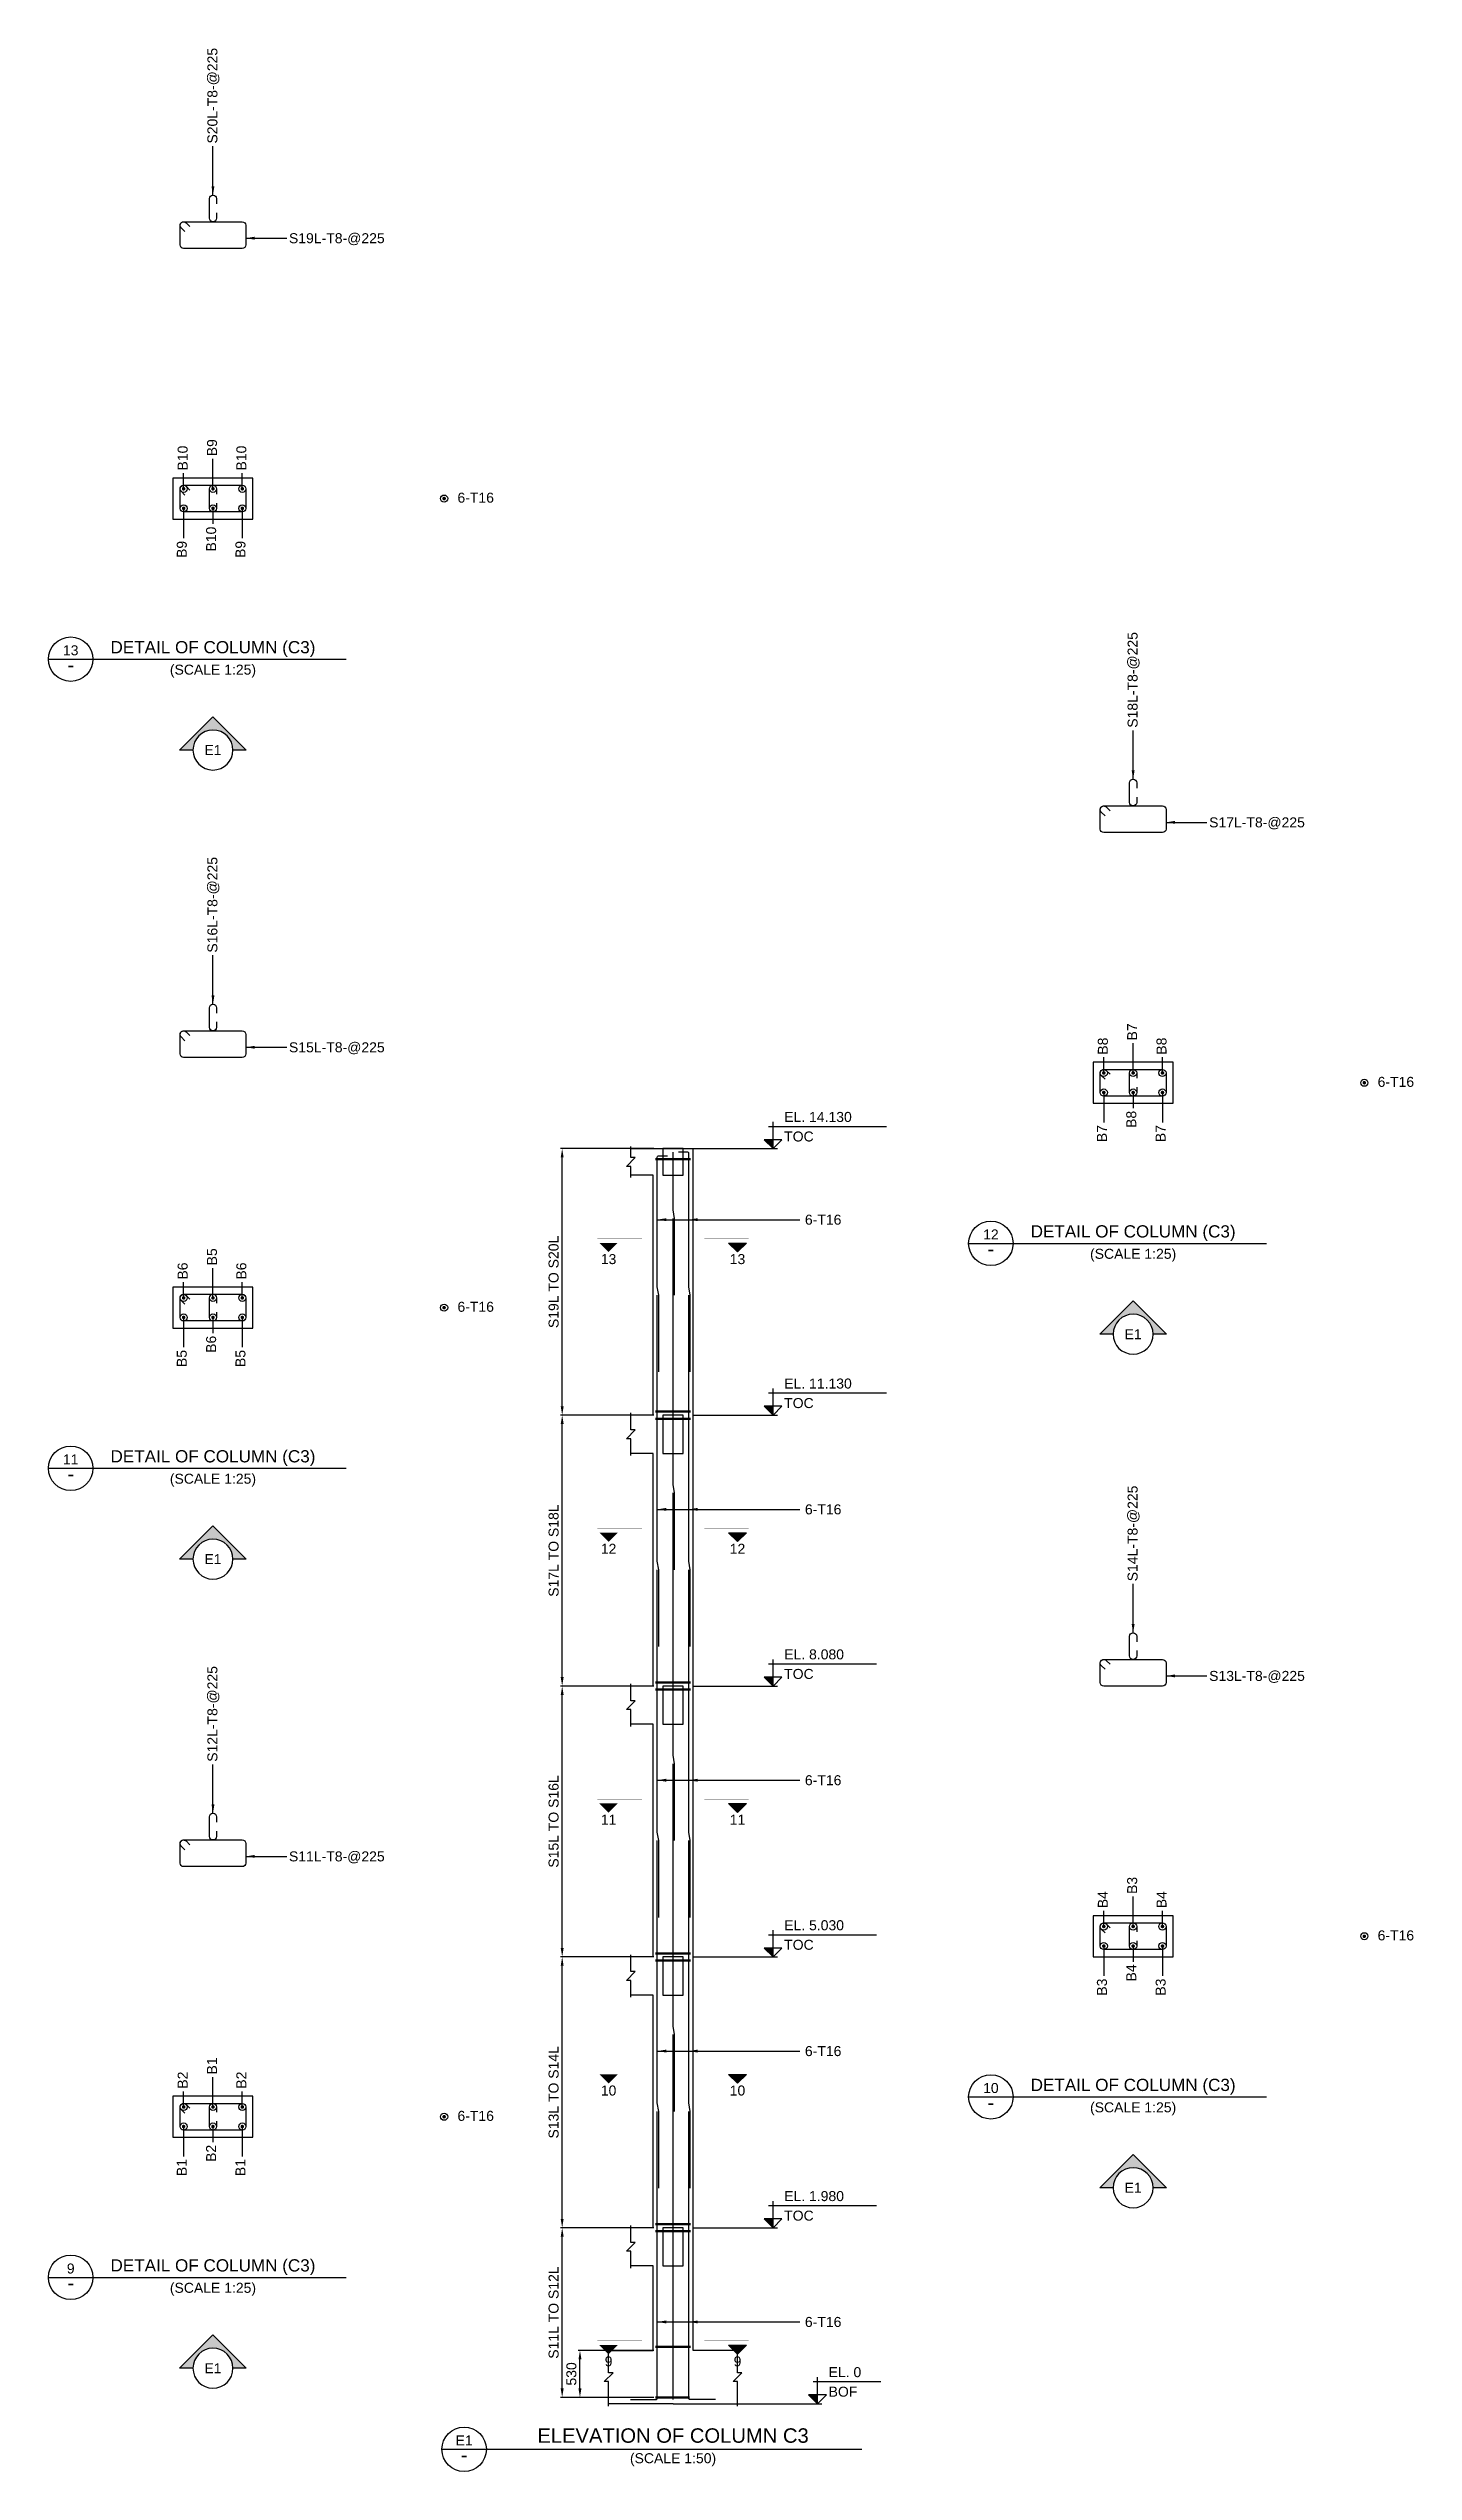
# Model space of a CAD drawing. Header units: inches. Extents: x -14050 to 64750, y -1525 to 593364.
# Drawn here: x -14050 to 16657, y 112799 to 167334 of the extents above; entities that cross this region are included whole.
import ezdxf
from ezdxf.enums import TextEntityAlignment as Align

# ---------------------------------------------------------------- set-up
doc = ezdxf.new("R2010")
doc.units = ezdxf.units.IN
doc.header["$MEASUREMENT"] = 0
doc.linetypes.add('SCHidden', pattern=[1000, 500, -500])
for name, color, linetype in [('colSectionMarkLayer', 5, 'Continuous'), ('Concrete Line', 2, 'Continuous'), ('Dim', 31, 'Continuous'), ('Hatch', 25, 'Continuous'), ('Labels', 4, 'Continuous'), ('Link', 225, 'Continuous'), ('Reinforcement', 130, 'Continuous'), ('Text', 31, 'Continuous'), ('Text_Scale', 31, 'Continuous')]:
    doc.layers.add(name, color=color, linetype=linetype)
doc.styles.add('SC-BBS1', font='SansSerif')
doc.styles.add('SC-COL2', font='sanss___.ttf')
doc.styles.get("Standard").update_dxf_attribs({"font": 'txt.shx'})
doc.dimstyles.new('ColumnSch', dxfattribs={"dimtxt": 225, "dimasz": 200, "dimexe": 38, "dimexo": 38, "dimgap": 80, "dimtad": 1, "dimtoh": 1, "dimdec": 0, "dimzin": 0, "dimdsep": 46, "dimtxsty": 'SC-BBS1', "dimcen": 0.09, "dimclrd": 8, "dimclre": 8, "dimclrt": 31, "dimadec": 0, "dimazin": 0, "dimtfac": 1, "dimtdec": 0, "dimtix": 1, "dimtofl": 0, "dimtmove": 0, "dimatfit": 3, "dimfxl": 1, "dimtolj": 1, "dimtzin": 0, "dimarcsym": 0})
doc.dimstyles.get("Standard").update_dxf_attribs({"dimtxt": 0.18, "dimasz": 200, "dimexe": 0.18, "dimexo": 0.0625, "dimgap": 0.09, "dimtad": 0, "dimtih": 1, "dimtoh": 1, "dimdec": 4, "dimzin": 0, "dimdsep": 46, "dimtxsty": 'Standard', "dimcen": 0.09, "dimadec": 0, "dimazin": 0, "dimtfac": 1, "dimtdec": 4, "dimtofl": 0, "dimtmove": 0, "dimatfit": 3, "dimfxl": 1, "dimtolj": 1, "dimtzin": 0, "dimarcsym": 0})

msp = doc.modelspace()

# ---------------------------------------------------------------- texts
at = {"layer": 'colSectionMarkLayer', "style": 'SC-BBS1'}
for s, p in [('13', (-1450, 140199)), ('13', (1450, 140199)), ('12', (-1450, 133679)), ('12', (1450, 133679)), ('11', (-1450, 127583)), ('11', (1450, 127583)), ('10', (-1450, 121487)), ('10', (1450, 121487)), ('9', (-1450, 115391)), ('9', (1450, 115391))]:
    msp.add_text(s, height=225, dxfattribs=at).set_placement(p, align=Align.TOP_CENTER)
at = {"layer": 'Dim', "style": 'SC-COL2'}
for s, p in [('B10', (-11032, 157836)), ('B9', (-10372, 158156)), ('B10', (-9712, 157836)), ('B7', (10328, 145008)), ('B8', (9668, 144688)), ('B8', (10988, 144688)), ('B5', (-10372, 139946)), ('B6', (-11032, 139626)), ('B6', (-9712, 139626)), ('B3', (10328, 125798)), ('B4', (9668, 125478)), ('B4', (10988, 125478)), ('B2', (-11032, 121416)), ('B1', (-10372, 121736)), ('B2', (-9712, 121416))]:
    msp.add_text(s, height=225, rotation=90, dxfattribs=at).set_placement(p, align=Align.MIDDLE_LEFT)
for s, p in [('B10', (-10392, 156572)), ('B9', (-11052, 156252)), ('B9', (-9732, 156252)), ('B7', (9648, 143104)), ('B8', (10308, 143424)), ('B7', (10968, 143104)), ('B5', (-11052, 138042)), ('B6', (-10392, 138362)), ('B5', (-9732, 138042)), ('B3', (9648, 123894)), ('B4', (10308, 124214)), ('B3', (10968, 123894)), ('B2', (-10392, 120152)), ('B1', (-11052, 119832)), ('B1', (-9732, 119832))]:
    msp.add_text(s, height=225, rotation=90, dxfattribs=at).set_placement(p, align=Align.MIDDLE_RIGHT)
at = {"layer": 'Labels', "style": 'SC-BBS1'}
for s, height, p in [('13', 225, (-13550, 153609)), ('DETAIL OF COLUMN (C3)', 275, (-10350, 153639)), ('12', 225, (7150, 140461)), ('DETAIL OF COLUMN (C3)', 275, (10350, 140491)), ('DETAIL OF COLUMN (C3)', 275, (-10350, 135429)), ('11', 225, (-13550, 135399)), ('DETAIL OF COLUMN (C3)', 275, (10350, 121281)), ('10', 225, (7150, 121251)), ('9', 225, (-13550, 117189)), ('DETAIL OF COLUMN (C3)', 275, (-10350, 117219)), ('E1', 225, (-4700, 113319)), ('ELEVATION OF COLUMN C3', 325, (0, 113349))]:
    msp.add_text(s, height=height, dxfattribs=at).set_placement(p, align=Align.BOTTOM_CENTER)
for s, height, p in [('-', 325, (-13550, 153464)), ('E1', 225, (-10350, 151544)), ('-', 325, (7150, 140316)), ('E1', 225, (10350, 138396)), ('-', 325, (-13550, 135254)), ('E1', 225, (-10350, 133334)), ('-', 325, (7150, 121106)), ('E1', 225, (10350, 119186)), ('-', 325, (-13550, 117044)), ('E1', 225, (-10350, 115124)), ('-', 325, (-4700, 113174))]:
    msp.add_text(s, height=height, dxfattribs=at).set_placement(p, align=Align.MIDDLE_CENTER)
at = {"layer": 'Text', "style": 'SC-BBS1'}
for s, p in [('S20L-T8-@225', (-10250, 165194)), ('S18L-T8-@225', (10450, 152046)), ('S16L-T8-@225', (-10250, 146984)), ('S14L-T8-@225', (10450, 132836)), ('S12L-T8-@225', (-10250, 128774))]:
    msp.add_text(s, height=225, rotation=90, dxfattribs=at).set_placement(p)
for s, p in [('S19L-T8-@225', (-8640, 163064)), ('6-T16', (-4850, 157224)), ('S17L-T8-@225', (12060, 149916)), ('S15L-T8-@225', (-8640, 144854)), ('6-T16', (15850, 144076)), ('6-T16', (-4850, 139014)), ('S13L-T8-@225', (12060, 130706)), ('S11L-T8-@225', (-8640, 126644)), ('6-T16', (15850, 124866)), ('6-T16', (-4850, 120804))]:
    msp.add_text(s, height=225, dxfattribs=at).set_placement(p, align=Align.MIDDLE_LEFT)
for p in [(-10350, 153174), (10350, 140026), (-10350, 134964), (10350, 120816), (-10350, 116754)]:
    msp.add_text('(SCALE 1:25)', height=225, dxfattribs=at).set_placement(p, align=Align.BOTTOM_CENTER)
for s, p in [('TOC', (2500, 142734)), ('EL. 14.130', (2500, 143174)), ('TOC', (2500, 136734)), ('EL. 11.130', (2500, 137174)), ('EL. 8.080', (2500, 131078)), ('TOC', (2500, 130638)), ('EL. 5.030', (2500, 124982)), ('TOC', (2500, 124542)), ('EL. 1.980', (2500, 118886)), ('TOC', (2500, 118446)), ('EL. 0', (3500, 114924)), ('BOF', (3500, 114484))]:
    msp.add_text(s, height=225, dxfattribs=at).set_placement(p)
at = {"layer": 'Text', "char_height": 225, "attachment_point": 1, "style": 'SC-BBS1'}
for insert in [(2966.5, 141086.5), (2966.5, 134566.5), (2966.5, 128470.5), (2966.5, 122374.5), (2966.5, 116278.5)]:
    msp.add_mtext('6-T16', dxfattribs=dict(at, insert=insert))
at = {"layer": 'Text_Scale', "style": 'SC-BBS1'}
msp.add_text('(SCALE 1:50)', height=225, dxfattribs=at).set_placement((0, 112919), align=Align.BOTTOM_CENTER)

# ---------------------------------------------------------------- blocks, each defined once
blk = doc.blocks.new('*D28')
at = {"color": 8, "linetype": 'ByBlock', "lineweight": -2}
for p, q in [((-432, 118286), (-2532, 118286)), ((-2494, 114668), (-2494, 118086)), ((-432, 114468), (-2532, 114468))]:
    blk.add_line(p, q, dxfattribs=at)
at = {"color": 8}
for points in [[(-2494, 118286), (-2461, 118086), (-2527, 118086)], [(-2494, 114468), (-2527, 114668), (-2461, 114668)]]:
    blk.add_solid(points, dxfattribs=at)
at = {"layer": 'DEFPOINTS', "color": 31}
for p in [(-394, 118286), (-2494, 114468), (-394, 114468)]:
    blk.add_point(p, dxfattribs=at)
at = {"color": 31, "insert": (-2686, 116377), "char_height": 225, "attachment_point": 5, "rotation": 90, "style": 'SC-BBS1'}
blk.add_mtext('\\A1;S11L TO S12L', dxfattribs=at)
blk = doc.blocks.new('*D29')
at = {"color": 8, "linetype": 'ByBlock', "lineweight": -2}
for p, q in [((-432, 115524), (-2132, 115524)), ((-2094, 114668), (-2094, 115324)), ((-432, 114468), (-2132, 114468))]:
    blk.add_line(p, q, dxfattribs=at)
at = {"color": 8}
for points in [[(-2094, 115524), (-2061, 115324), (-2127, 115324)], [(-2094, 114468), (-2127, 114668), (-2061, 114668)]]:
    blk.add_solid(points, dxfattribs=at)
at = {"layer": 'DEFPOINTS', "color": 31}
for p in [(-394, 115524), (-2094, 114468), (-394, 114468)]:
    blk.add_point(p, dxfattribs=at)
at = {"color": 31, "insert": (-2286, 114996), "char_height": 225, "attachment_point": 5, "rotation": 90, "style": 'SC-BBS1'}
blk.add_mtext('\\A1;530', dxfattribs=at)
blk = doc.blocks.new('*D30')
at = {"color": 8, "linetype": 'ByBlock', "lineweight": -2}
for p, q in [((-432, 124382), (-2532, 124382)), ((-2494, 118486), (-2494, 124182)), ((-432, 118286), (-2532, 118286))]:
    blk.add_line(p, q, dxfattribs=at)
at = {"color": 8}
for points in [[(-2494, 124382), (-2461, 124182), (-2527, 124182)], [(-2494, 118286), (-2527, 118486), (-2461, 118486)]]:
    blk.add_solid(points, dxfattribs=at)
at = {"layer": 'DEFPOINTS', "color": 31}
for p in [(-394, 124382), (-2494, 118286), (-394, 118286)]:
    blk.add_point(p, dxfattribs=at)
at = {"color": 31, "insert": (-2686, 121334), "char_height": 225, "attachment_point": 5, "rotation": 90, "style": 'SC-BBS1'}
blk.add_mtext('\\A1;S13L TO S14L', dxfattribs=at)
blk = doc.blocks.new('*D31')
at = {"color": 8, "linetype": 'ByBlock', "lineweight": -2}
for p, q in [((-432, 130478), (-2532, 130478)), ((-2494, 124582), (-2494, 130278)), ((-432, 124382), (-2532, 124382))]:
    blk.add_line(p, q, dxfattribs=at)
at = {"color": 8}
for points in [[(-2494, 130478), (-2461, 130278), (-2527, 130278)], [(-2494, 124382), (-2527, 124582), (-2461, 124582)]]:
    blk.add_solid(points, dxfattribs=at)
at = {"layer": 'DEFPOINTS', "color": 31}
for p in [(-394, 130478), (-2494, 124382), (-394, 124382)]:
    blk.add_point(p, dxfattribs=at)
at = {"color": 31, "insert": (-2686, 127430), "char_height": 225, "attachment_point": 5, "rotation": 90, "style": 'SC-BBS1'}
blk.add_mtext('\\A1;S15L TO S16L', dxfattribs=at)
blk = doc.blocks.new('*D32')
at = {"color": 8, "linetype": 'ByBlock', "lineweight": -2}
for p, q in [((-432, 136574), (-2532, 136574)), ((-2494, 130678), (-2494, 136374)), ((-432, 130478), (-2532, 130478))]:
    blk.add_line(p, q, dxfattribs=at)
at = {"color": 8}
for points in [[(-2494, 136574), (-2461, 136374), (-2527, 136374)], [(-2494, 130478), (-2527, 130678), (-2461, 130678)]]:
    blk.add_solid(points, dxfattribs=at)
at = {"layer": 'DEFPOINTS', "color": 31}
for p in [(-394, 136574), (-2494, 130478), (-394, 130478)]:
    blk.add_point(p, dxfattribs=at)
at = {"color": 31, "insert": (-2686, 133526), "char_height": 225, "attachment_point": 5, "rotation": 90, "style": 'SC-BBS1'}
blk.add_mtext('\\A1;S17L TO S18L', dxfattribs=at)
blk = doc.blocks.new('*D33')
at = {"color": 8, "linetype": 'ByBlock', "lineweight": -2}
for p, q in [((-432, 142574), (-2532, 142574)), ((-2494, 136774), (-2494, 142374)), ((-432, 136574), (-2532, 136574))]:
    blk.add_line(p, q, dxfattribs=at)
at = {"color": 8}
for points in [[(-2494, 142574), (-2461, 142374), (-2527, 142374)], [(-2494, 136574), (-2527, 136774), (-2461, 136774)]]:
    blk.add_solid(points, dxfattribs=at)
at = {"layer": 'DEFPOINTS', "color": 31}
for p in [(-394, 142574), (-2494, 136574), (-394, 136574)]:
    blk.add_point(p, dxfattribs=at)
at = {"color": 31, "insert": (-2686, 139574), "char_height": 225, "attachment_point": 5, "rotation": 90, "style": 'SC-BBS1'}
blk.add_mtext('\\A1;S19L TO S20L', dxfattribs=at)

# ---------------------------------------------------------------- dimensions: what is measured, and where the dimension line sits
at = {"layer": 'Dim', "lineweight": 50}
for p1, p2, distance, text, picture, middle in [((-394, 136574), (-394, 142574), 2100, 'S19L TO S20L', '*D33', (-2494, 139574)), ((-394, 130478), (-394, 136574), 2100, 'S17L TO S18L', '*D32', (-2494, 133526)), ((-394, 124382), (-394, 130478), 2100, 'S15L TO S16L', '*D31', (-2494, 127430)), ((-394, 118286), (-394, 124382), 2100, 'S13L TO S14L', '*D30', (-2494, 121334)), ((-394, 114468), (-394, 118286), 2100, 'S11L TO S12L', '*D28', (-2494, 116377)), ((-394, 114468), (-394, 115524), 1700, '530', '*D29', (-2094, 114996))]:
    dim = msp.add_aligned_dim(p1=p1, p2=p2, distance=distance, text=text, dimstyle='ColumnSch', dxfattribs=at)
    dim.commit()
    dim.dimension.update_dxf_attribs({"geometry": picture, "text_midpoint": middle})

# ---------------------------------------------------------------- hatches: boundary and pattern name
at = {"layer": 'Hatch'}
h = msp.add_hatch(color=256, dxfattribs=at)
edge = h.paths.add_edge_path(flags=16)
edge.add_line((-10800, 151544), (-11100, 151544))
edge.add_line((-11100, 151544), (-10350, 152294))
edge.add_line((-10350, 152294), (-9600, 151544))
edge.add_line((-9600, 151544), (-9900, 151544))
edge.add_arc((-10350, 151544), 450, 0, 180)
for points in [[(2250, 142574), (2250, 142774), (2050, 142774)], [(-1650, 140449), (-1450, 140249), (-1250, 140449), (-1650, 140449)], [(1650, 140449), (1450, 140249), (1250, 140449), (1650, 140449)], [(2250, 136574), (2250, 136774), (2050, 136774)], [(-1650, 133929), (-1450, 133729), (-1250, 133929), (-1650, 133929)], [(1650, 133929), (1450, 133729), (1250, 133929), (1650, 133929)], [(2250, 130478), (2250, 130678), (2050, 130678)], [(-1650, 127833), (-1450, 127633), (-1250, 127833), (-1650, 127833)], [(1650, 127833), (1450, 127633), (1250, 127833), (1650, 127833)], [(2250, 124382), (2250, 124582), (2050, 124582)], [(-1650, 121737), (-1450, 121537), (-1250, 121737), (-1650, 121737)], [(1650, 121737), (1450, 121537), (1250, 121737), (1650, 121737)], [(2250, 118286), (2250, 118486), (2050, 118486)], [(-1650, 115641), (-1450, 115441), (-1250, 115641), (-1650, 115641)], [(1650, 115641), (1450, 115441), (1250, 115641), (1650, 115641)], [(3250, 114324), (3250, 114524), (3050, 114524)]]:
    msp.add_hatch(color=256, dxfattribs=at).paths.add_polyline_path(points, flags=0)
h = msp.add_hatch(color=256, dxfattribs=at)
edge = h.paths.add_edge_path(flags=16)
edge.add_line((9900, 138396), (9600, 138396))
edge.add_line((9600, 138396), (10350, 139146))
edge.add_line((10350, 139146), (11100, 138396))
edge.add_line((11100, 138396), (10800, 138396))
edge.add_arc((10350, 138396), 450, 0, 180)
h = msp.add_hatch(color=256, dxfattribs=at)
edge = h.paths.add_edge_path(flags=16)
edge.add_line((-10800, 133334), (-11100, 133334))
edge.add_line((-11100, 133334), (-10350, 134084))
edge.add_line((-10350, 134084), (-9600, 133334))
edge.add_line((-9600, 133334), (-9900, 133334))
edge.add_arc((-10350, 133334), 450, 0, 180)
h = msp.add_hatch(color=256, dxfattribs=at)
edge = h.paths.add_edge_path(flags=16)
edge.add_line((9900, 119186), (9600, 119186))
edge.add_line((9600, 119186), (10350, 119936))
edge.add_line((10350, 119936), (11100, 119186))
edge.add_line((11100, 119186), (10800, 119186))
edge.add_arc((10350, 119186), 450, 0, 180)
h = msp.add_hatch(color=256, dxfattribs=at)
edge = h.paths.add_edge_path(flags=16)
edge.add_line((-10800, 115124), (-11100, 115124))
edge.add_line((-11100, 115124), (-10350, 115874))
edge.add_line((-10350, 115874), (-9600, 115124))
edge.add_line((-9600, 115124), (-9900, 115124))
edge.add_arc((-10350, 115124), 450, 0, 180)

# ---------------------------------------------------------------- linework, layer by layer
at = {"lineweight": 50}
for p, q in [((-394, 142334), (394, 142334)), ((-394, 136654), (394, 136654)), ((-394, 136494), (394, 136494)), ((-394, 130558), (394, 130558)), ((-394, 130398), (394, 130398)), ((-394, 124462), (394, 124462)), ((-394, 124302), (394, 124302)), ((-394, 118366), (394, 118366)), ((-394, 118206), (394, 118206)), ((-394, 115604), (394, 115604)), ((-394, 114468), (370, 114468))]:
    msp.add_line(p, q, dxfattribs=at)
at = {"layer": 'colSectionMarkLayer'}
for p, q in [((-14050, 153589), (-7350, 153589)), ((2150, 143074), (4800, 143074)), ((2250, 142574), (2250, 143174)), ((450, 142574), (2350, 142574)), ((6650, 140441), (13350, 140441)), ((2150, 137074), (4800, 137074)), ((2250, 136574), (2250, 137174)), ((450, 136574), (2350, 136574)), ((-14050, 135379), (-7350, 135379)), ((2150, 130978), (4575, 130978)), ((2250, 130478), (2250, 131078)), ((450, 130478), (2350, 130478)), ((2250, 124382), (2250, 124982)), ((450, 124382), (2350, 124382)), ((2150, 124882), (4575, 124882)), ((6650, 121231), (13350, 121231)), ((2150, 118786), (4575, 118786)), ((2250, 118286), (2250, 118886)), ((450, 118286), (2350, 118286)), ((-14050, 117169), (-7350, 117169)), ((3150, 114824), (4675, 114824)), ((3250, 114324), (3250, 114924)), ((1450, 114324), (3350, 114324)), ((-5200, 113299), (4250, 113299))]:
    msp.add_line(p, q, dxfattribs=at)
for points in [[(-10800, 151544), (-11100, 151544), (-10350, 152294), (-9600, 151544), (-9900, 151544, 1), (-10800, 151544, 1), (-9900, 151544)], [(9900, 138396), (9600, 138396), (10350, 139146), (11100, 138396), (10800, 138396, 1), (9900, 138396, 1), (10800, 138396)], [(-10800, 133334), (-11100, 133334), (-10350, 134084), (-9600, 133334), (-9900, 133334, 1), (-10800, 133334, 1), (-9900, 133334)], [(9900, 119186), (9600, 119186), (10350, 119936), (11100, 119186), (10800, 119186, 1), (9900, 119186, 1), (10800, 119186)], [(-10800, 115124), (-11100, 115124), (-10350, 115874), (-9600, 115124), (-9900, 115124, 1), (-10800, 115124, 1), (-9900, 115124)]]:
    msp.add_lwpolyline(points, format="xyb", dxfattribs=at)
for points in [[(2250, 142574), (2450, 142774), (2050, 142774)], [(2250, 136574), (2450, 136774), (2050, 136774)], [(2250, 130478), (2450, 130678), (2050, 130678)], [(2250, 124382), (2450, 124582), (2050, 124582)], [(2250, 118286), (2450, 118486), (2050, 118486)], [(3250, 114324), (3450, 114524), (3050, 114524)]]:
    msp.add_lwpolyline(points, close=True, dxfattribs=at)
at = {"layer": 'colSectionMarkLayer', "const_width": 5}
for points in [[(-700, 140549), (-1700, 140549)], [(-1650, 140449), (-1450, 140249), (-1250, 140449), (-1650, 140449)], [(700, 140549), (1700, 140549)], [(-700, 134029), (-1700, 134029)], [(-1650, 133929), (-1450, 133729), (-1250, 133929), (-1650, 133929)], [(700, 134029), (1700, 134029)], [(-700, 127933), (-1700, 127933)], [(-1650, 127833), (-1450, 127633), (-1250, 127833), (-1650, 127833)], [(700, 127933), (1700, 127933)], [(-700, 121837), (-1700, 121837)], [(-1650, 121737), (-1450, 121537), (-1250, 121737), (-1650, 121737)], [(700, 121837), (1700, 121837)], [(-700, 115741), (-1700, 115741)], [(-1650, 115641), (-1450, 115441), (-1250, 115641), (-1650, 115641)], [(700, 115741), (1700, 115741)]]:
    msp.add_lwpolyline(points, dxfattribs=at)
at = {"layer": 'colSectionMarkLayer'}
for points in [[(1650, 140449), (1450, 140249), (1250, 140449), (1650, 140449)], [(1650, 133929), (1450, 133729), (1250, 133929), (1650, 133929)], [(1650, 127833), (1450, 127633), (1250, 127833), (1650, 127833)], [(1650, 121737), (1450, 121537), (1250, 121737), (1650, 121737)], [(1650, 115641), (1450, 115441), (1250, 115641), (1650, 115641)]]:
    msp.add_lwpolyline(points, dxfattribs=at)
for centre in [(-13550, 153589), (7150, 140441), (-13550, 135379), (7150, 121231), (-13550, 117169), (-4700, 113299)]:
    msp.add_circle(centre, 500, dxfattribs=at)
at = {"layer": 'Concrete Line'}
for p, q in [((-950, 142574), (450, 142574)), ((450, 136574), (450, 142574)), ((-450, 141974), (-950, 141974)), ((-450, 136574), (-450, 141974)), ((-450, 136574), (-950, 136574)), ((-450, 136574), (-450, 136574)), ((-450, 136574), (-450, 136574)), ((450, 130478), (450, 136574)), ((450, 136574), (450, 136574)), ((450, 136574), (450, 136574)), ((-450, 135714), (-950, 135714)), ((-450, 130478), (-450, 135714)), ((-450, 130478), (-950, 130478)), ((-450, 130478), (-450, 130478)), ((-450, 130478), (-450, 130478)), ((450, 124382), (450, 130478)), ((450, 130478), (450, 130478)), ((450, 130478), (450, 130478)), ((-450, 129618), (-950, 129618)), ((-450, 124382), (-450, 129618)), ((-450, 124382), (-950, 124382)), ((-450, 124382), (-450, 124382)), ((-450, 124382), (-450, 124382)), ((450, 118286), (450, 124382)), ((450, 124382), (450, 124382)), ((450, 124382), (450, 124382)), ((-450, 123522), (-950, 123522)), ((-450, 118286), (-450, 123522)), ((-450, 118286), (-950, 118286)), ((-450, 118286), (-450, 118286)), ((-450, 118286), (-450, 118286)), ((450, 115524), (450, 118286)), ((450, 118286), (450, 118286)), ((450, 118286), (450, 118286)), ((-450, 117426), (-950, 117426)), ((-450, 115524), (-450, 117426)), ((-1450, 115524), (-450, 115524)), ((1450, 115524), (450, 115524)), ((1450, 115524), (450, 115524)), ((0, 114324), (-1450, 114324)), ((0, 114324), (1450, 114324))]:
    msp.add_line(p, q, dxfattribs=at)
for points in [[(-11250, 156744), (-9450, 156744), (-9450, 156744), (-9450, 157664), (-9450, 157664), (-11250, 157664), (-11250, 157664), (-11250, 156744)], [(9450, 143596), (11250, 143596), (11250, 143596), (11250, 144516), (11250, 144516), (9450, 144516), (9450, 144516), (9450, 143596)], [(-230, 142574), (-230, 141974), (230, 141974), (230, 142574)], [(-11250, 138534), (-9450, 138534), (-9450, 138534), (-9450, 139454), (-9450, 139454), (-11250, 139454), (-11250, 139454), (-11250, 138534)], [(-230, 136574), (-230, 135714), (230, 135714), (230, 136574)], [(-230, 130478), (-230, 129618), (230, 129618), (230, 130478)], [(9450, 124386), (11250, 124386), (11250, 124386), (11250, 125306), (11250, 125306), (9450, 125306), (9450, 125306), (9450, 124386)], [(-230, 124382), (-230, 123522), (230, 123522), (230, 124382)], [(-11250, 120324), (-9450, 120324), (-9450, 120324), (-9450, 121244), (-9450, 121244), (-11250, 121244), (-11250, 121244), (-11250, 120324)], [(-230, 118286), (-230, 117426), (230, 117426), (230, 118286)]]:
    msp.add_lwpolyline(points, close=True, dxfattribs=at)
for points in [[(-950, 141924), (-950, 142174), (-1050, 142174), (-850, 142374), (-950, 142374), (-950, 142624)], [(-950, 135664), (-950, 136044), (-1050, 136044), (-850, 136244), (-950, 136244), (-950, 136624)], [(-950, 129568), (-950, 129948), (-1050, 129948), (-850, 130148), (-950, 130148), (-950, 130528)], [(-950, 123472), (-950, 123852), (-1050, 123852), (-850, 124052), (-950, 124052), (-950, 124432)], [(-950, 117376), (-950, 117756), (-1050, 117756), (-850, 117956), (-950, 117956), (-950, 118336)], [(-1450, 114274), (-1450, 114824), (-1550, 114824), (-1350, 115024), (-1450, 115024), (-1450, 115574)], [(1450, 114274), (1450, 114824), (1350, 114824), (1550, 115024), (1450, 115024), (1450, 115574)]]:
    msp.add_lwpolyline(points, dxfattribs=at)
at = {"layer": 'Concrete Line', "linetype": 'SCHidden', "ltscale": 0.3}
for points in [[(-230, 136574), (-230, 135714), (230, 135714), (230, 136574)], [(-230, 130478), (-230, 129618), (230, 129618), (230, 130478)], [(-230, 124382), (-230, 123522), (230, 123522), (230, 124382)], [(-230, 118286), (-230, 117426), (230, 117426), (230, 118286)]]:
    msp.add_lwpolyline(points, close=True, dxfattribs=at)
at = {"layer": 'Dim', "color": 8}
for p, q in [((-11010, 157456), (-11010, 157776)), ((-10350, 157456), (-10350, 158096)), ((-9690, 157456), (-9690, 157776)), ((-11010, 156952), (-11010, 156312)), ((-10350, 156952), (-10350, 156632)), ((-9690, 156952), (-9690, 156312)), ((9690, 144308), (9690, 144628)), ((10350, 144308), (10350, 144948)), ((11010, 144308), (11010, 144628)), ((9690, 143804), (9690, 143164)), ((10350, 143804), (10350, 143484)), ((11010, 143804), (11010, 143164)), ((-10350, 139246), (-10350, 139886)), ((-11010, 139246), (-11010, 139566)), ((-9690, 139246), (-9690, 139566)), ((-11010, 138742), (-11010, 138102)), ((-10350, 138742), (-10350, 138422)), ((-9690, 138742), (-9690, 138102)), ((10350, 125098), (10350, 125738)), ((9690, 125098), (9690, 125418)), ((11010, 125098), (11010, 125418)), ((9690, 124594), (9690, 123954)), ((10350, 124594), (10350, 124274)), ((11010, 124594), (11010, 123954)), ((-10350, 121036), (-10350, 121676)), ((-11010, 121036), (-11010, 121356)), ((-9690, 121036), (-9690, 121356)), ((-11010, 120532), (-11010, 119892)), ((-10350, 120532), (-10350, 120212)), ((-9690, 120532), (-9690, 119892))]:
    msp.add_line(p, q, dxfattribs=at)
at = {"layer": 'Link'}
for points in [[(-10270, 163634), (-10270, 163514, -1), (-10430, 163514), (-10430, 163954, -1), (-10270, 163954), (-10270, 163834)], [(-10981.7, 163212.6), (-11066.6, 163297.4, -0.668178), (-11010, 163434), (-9690, 163434, -0.4142136), (-9610, 163354), (-9610, 162914, -0.4142136), (-9690, 162834), (-11010, 162834, -0.4142136), (-11090, 162914), (-11090, 163354, -0.6681793), (-10953.4, 163410.6), (-10868.6, 163325.7)], [(-10981.7, 157282.6), (-11066.6, 157367.4, -0.668178), (-11010, 157504), (-9690, 157504, -0.4142136), (-9610, 157424), (-9610, 156984, -0.4142136), (-9690, 156904), (-11010, 156904, -0.4142136), (-11090, 156984), (-11090, 157424, -0.6681793), (-10953.4, 157480.6), (-10868.6, 157395.7)], [(-10270, 157104), (-10270, 156984, -1), (-10430, 156984), (-10430, 157424, -1), (-10270, 157424), (-10270, 157304)], [(10430, 150486), (10430, 150366, -1), (10270, 150366), (10270, 150806, -1), (10430, 150806), (10430, 150686)], [(9718.3, 150064.6), (9633.4, 150149.4, -0.668178), (9690, 150286), (11010, 150286, -0.4142136), (11090, 150206), (11090, 149766, -0.4142136), (11010, 149686), (9690, 149686, -0.4142136), (9610, 149766), (9610, 150206, -0.6681793), (9746.6, 150262.6), (9831.4, 150177.7)], [(-10270, 145424), (-10270, 145304, -1), (-10430, 145304), (-10430, 145744, -1), (-10270, 145744), (-10270, 145624)], [(-10981.7, 145002.6), (-11066.6, 145087.4, -0.668178), (-11010, 145224), (-9690, 145224, -0.4142136), (-9610, 145144), (-9610, 144704, -0.4142136), (-9690, 144624), (-11010, 144624, -0.4142136), (-11090, 144704), (-11090, 145144, -0.6681793), (-10953.4, 145200.6), (-10868.6, 145115.7)], [(9718.3, 144134.6), (9633.4, 144219.4, -0.668178), (9690, 144356), (11010, 144356, -0.4142136), (11090, 144276), (11090, 143836, -0.4142136), (11010, 143756), (9690, 143756, -0.4142136), (9610, 143836), (9610, 144276, -0.6681793), (9746.6, 144332.6), (9831.4, 144247.7)], [(10430, 143956), (10430, 143836, -1), (10270, 143836), (10270, 144276, -1), (10430, 144276), (10430, 144156)], [(-10981.7, 139072.6), (-11066.6, 139157.4, -0.668178), (-11010, 139294), (-9690, 139294, -0.4142136), (-9610, 139214), (-9610, 138774, -0.4142136), (-9690, 138694), (-11010, 138694, -0.4142136), (-11090, 138774), (-11090, 139214, -0.6681793), (-10953.4, 139270.6), (-10868.6, 139185.7)], [(-10270, 138894), (-10270, 138774, -1), (-10430, 138774), (-10430, 139214, -1), (-10270, 139214), (-10270, 139094)], [(10430, 131276), (10430, 131156, -1), (10270, 131156), (10270, 131596, -1), (10430, 131596), (10430, 131476)], [(9718.3, 130854.6), (9633.4, 130939.4, -0.668178), (9690, 131076), (11010, 131076, -0.4142136), (11090, 130996), (11090, 130556, -0.4142136), (11010, 130476), (9690, 130476, -0.4142136), (9610, 130556), (9610, 130996, -0.6681793), (9746.6, 131052.6), (9831.4, 130967.7)], [(-10270, 127214), (-10270, 127094, -1), (-10430, 127094), (-10430, 127534, -1), (-10270, 127534), (-10270, 127414)], [(-10981.7, 126792.6), (-11066.6, 126877.4, -0.668178), (-11010, 127014), (-9690, 127014, -0.4142136), (-9610, 126934), (-9610, 126494, -0.4142136), (-9690, 126414), (-11010, 126414, -0.4142136), (-11090, 126494), (-11090, 126934, -0.6681793), (-10953.4, 126990.6), (-10868.6, 126905.7)], [(9718.3, 124924.6), (9633.4, 125009.4, -0.668178), (9690, 125146), (11010, 125146, -0.4142136), (11090, 125066), (11090, 124626, -0.4142136), (11010, 124546), (9690, 124546, -0.4142136), (9610, 124626), (9610, 125066, -0.6681793), (9746.6, 125122.6), (9831.4, 125037.7)], [(10430, 124746), (10430, 124626, -1), (10270, 124626), (10270, 125066, -1), (10430, 125066), (10430, 124946)], [(-10981.7, 120862.6), (-11066.6, 120947.4, -0.668178), (-11010, 121084), (-9690, 121084, -0.4142136), (-9610, 121004), (-9610, 120564, -0.4142136), (-9690, 120484), (-11010, 120484, -0.4142136), (-11090, 120564), (-11090, 121004, -0.6681793), (-10953.4, 121060.6), (-10868.6, 120975.7)], [(-10270, 120684), (-10270, 120564, -1), (-10430, 120564), (-10430, 121004, -1), (-10270, 121004), (-10270, 120884)]]:
    msp.add_lwpolyline(points, format="xyb", dxfattribs=at)
at = {"layer": 'Reinforcement', "color": 130, "const_width": 40}
for points in [[(-11030, 157424, 1), (-10990, 157424, 1)], [(-10370, 157424, 1), (-10330, 157424, 1)], [(-9710, 157424, 1), (-9670, 157424, 1)], [(-5170, 157204, 1), (-5130, 157204, 1)], [(-11030, 156984, 1), (-10990, 156984, 1)], [(-10370, 156984, 1), (-10330, 156984, 1)], [(-9710, 156984, 1), (-9670, 156984, 1)], [(9670, 144276, 1), (9710, 144276, 1)], [(10330, 144276, 1), (10370, 144276, 1)], [(10990, 144276, 1), (11030, 144276, 1)], [(15530, 144056, 1), (15570, 144056, 1)], [(9670, 143836, 1), (9710, 143836, 1)], [(10330, 143836, 1), (10370, 143836, 1)], [(10990, 143836, 1), (11030, 143836, 1)], [(-11030, 139214, 1), (-10990, 139214, 1)], [(-10370, 139214, 1), (-10330, 139214, 1)], [(-9710, 139214, 1), (-9670, 139214, 1)], [(-11030, 138774, 1), (-10990, 138774, 1)], [(-10370, 138774, 1), (-10330, 138774, 1)], [(-9710, 138774, 1), (-9670, 138774, 1)], [(-5170, 138994, 1), (-5130, 138994, 1)], [(9670, 125066, 1), (9710, 125066, 1)], [(10330, 125066, 1), (10370, 125066, 1)], [(10990, 125066, 1), (11030, 125066, 1)], [(15530, 124846, 1), (15570, 124846, 1)], [(9670, 124626, 1), (9710, 124626, 1)], [(10330, 124626, 1), (10370, 124626, 1)], [(10990, 124626, 1), (11030, 124626, 1)], [(-11030, 121004, 1), (-10990, 121004, 1)], [(-11030, 120564, 1), (-10990, 120564, 1)], [(-10370, 121004, 1), (-10330, 121004, 1)], [(-10370, 120564, 1), (-10330, 120564, 1)], [(-9710, 121004, 1), (-9670, 121004, 1)], [(-9710, 120564, 1), (-9670, 120564, 1)], [(-5170, 120784, 1), (-5130, 120784, 1)]]:
    msp.add_lwpolyline(points, format="xyb", close=True, dxfattribs=at)
at = {"layer": 'Reinforcement'}
for points in [[(-322, 137546), (-322, 139274), (-354, 139466), (-354, 142384, -0.4142136), (-324, 142414), (-124, 142414)], [(386, 137546), (386, 139274), (354, 139466), (354, 142464, 0.4142136), (324, 142494), (124, 142494)], [(-954, 114420), (-384, 114420, 0.4142136), (-354, 114450), (-354, 120904)], [(954, 114420), (384, 114420, -0.4142136), (354, 114450), (354, 120904)]]:
    msp.add_lwpolyline(points, format="xyb", dxfattribs=at)
for points in [[(32, 139274), (32, 141002), (0, 141194), (0, 142494), (0, 142494), (0, 142494)], [(32, 133096), (32, 134824), (0, 135016), (0, 141002)], [(-322, 131368), (-322, 133096), (-354, 133288), (-354, 139274)], [(386, 131368), (386, 133096), (354, 133288), (354, 139274)], [(32, 127000), (32, 128728), (0, 128920), (0, 134824)], [(-322, 125272), (-322, 127000), (-354, 127192), (-354, 133096)], [(386, 125272), (386, 127000), (354, 127192), (354, 133096)], [(32, 120904), (32, 122632), (0, 122824), (0, 128728)], [(-322, 119176), (-322, 120904), (-354, 121096), (-354, 127000)], [(386, 119176), (386, 120904), (354, 121096), (354, 127000)], [(0, 114420), (0, 114420), (0, 114420), (0, 122632)]]:
    msp.add_lwpolyline(points, dxfattribs=at)
at = {"layer": 'Reinforcement', "color": 130}
for centre in [(-11010, 157424), (-11010, 156984), (-10350, 157424), (-10350, 156984), (-9690, 157424), (-9690, 156984), (-5150, 157204), (9690, 144276), (10350, 144276), (11010, 144276), (15550, 144056), (9690, 143836), (10350, 143836), (11010, 143836), (-11010, 139214), (-10350, 139214), (-9690, 139214), (-5150, 138994), (-11010, 138774), (-10350, 138774), (-9690, 138774), (9690, 125066), (10350, 125066), (11010, 125066), (15550, 124846), (9690, 124626), (10350, 124626), (11010, 124626), (-11010, 121004), (-10350, 121004), (-9690, 121004), (-11010, 120564), (-10350, 120564), (-9690, 120564), (-5150, 120784)]:
    msp.add_circle(centre, 80, dxfattribs=at)

msp.set_redraw_order([(e.dxf.handle, doc.entitydb.next_handle()) for e in msp.query("TEXT MTEXT ATTDEF DIMENSION ARC_DIMENSION")])  # texts and dimensions are drawn at this point

# ---------------------------------------------------------------- leaders
at = {"layer": 'Dim', "color": 8}
for points in [[(-10350, 164034), (-10350, 165134)], [(-9610, 163064), (-8690, 163064)], [(10350, 150886), (10350, 151986)], [(11090, 149916), (12010, 149916)], [(-10350, 145824), (-10350, 146924)], [(-9610, 144854), (-8690, 144854)], [(-354, 140974), (2854, 140974)], [(354, 140974), (2854, 140974)], [(-354, 134454), (2854, 134454)], [(354, 134454), (2854, 134454)], [(10350, 131676), (10350, 132776)], [(11090, 130706), (12010, 130706)], [(-10350, 127614), (-10350, 128714)], [(-354, 128358), (2854, 128358)], [(354, 128358), (2854, 128358)], [(-9610, 126644), (-8690, 126644)], [(-354, 122262), (2854, 122262)], [(354, 122262), (2854, 122262)], [(-354, 116166), (2854, 116166)], [(354, 116166), (2854, 116166)]]:
    msp.add_leader(points, dimstyle='Standard', dxfattribs=at)

doc.saveas('drawing.dxf')
